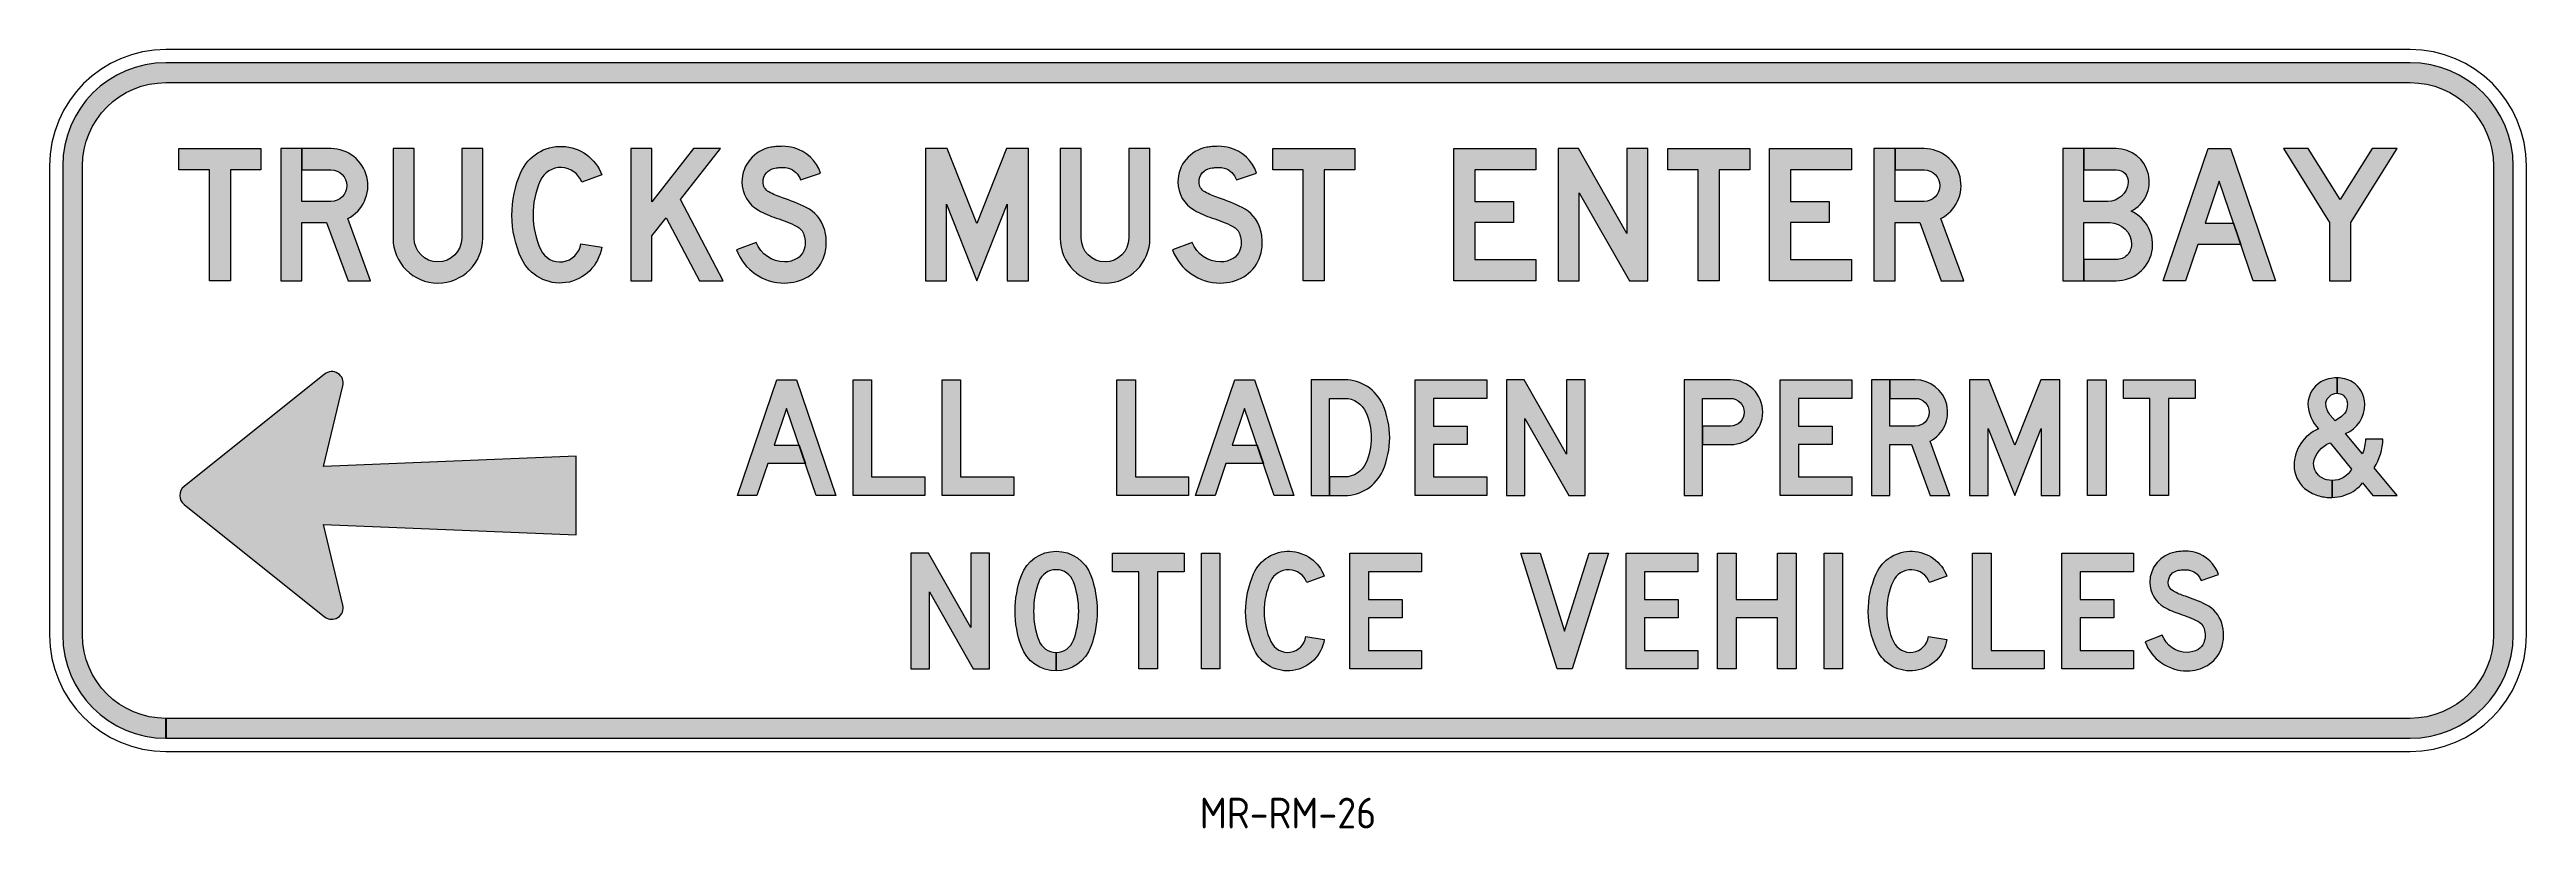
# Model space of a CAD drawing. Header units: millimetres. Extents: x 9691 to 9892, y 4461 to 4524.
import ezdxf
from ezdxf.enums import TextEntityAlignment as Align

# ---------------------------------------------------------------- set-up
doc = ezdxf.new("R2010")
doc.units = ezdxf.units.MM
doc.linetypes.add('CENTERX2', pattern=[101.60000000000001, 63.5, -12.7, 12.7, -12.7])
doc.layers.add('GSBWFILL', color=3, linetype='Continuous', lineweight=0)
doc.layers.add('GSOUTLINE', color=3, linetype='Continuous', lineweight=0)
doc.layers.add('L18', color=4, linetype='Continuous')
doc.layers.add('T25', color=1, linetype='Continuous')
doc.layers.get('GSOUTLINE').off()
doc.styles.add('ISO', font='isocp2.shx')
doc.styles.add('TSText', font='isocp2.shx')

# ---------------------------------------------------------------- blocks, each defined once
blk = doc.blocks.new('*U101')
at = {"layer": 'GSBWFILL', "transparency": 33554687}
blk.add_hatch(color=256, dxfattribs=at).paths.add_polyline_path([(-1358.76, -409), (1359, -409, 0.414213562373095), (1484, -284), (1484, 284, 0.414213562373095), (1359, 409), (-1359, 409, 0.414213562373095), (-1484, 284), (-1484, -284, 0.414213562373095), (-1359, -409), (-1359, -385, -0.414213562373095), (-1460, -284), (-1460, 284, -0.414213562373095), (-1359, 385), (1359, 385, -0.414213562373095), (1460, 284), (1460, -284, -0.414213562373095), (1359, -385), (-1358.76, -385)])
at = {"layer": 'GSBWFILL', "linetype": 'Continuous', "transparency": 33554687}
for points in [[(-1359, -425), (1359, -425, 0.414213562373095), (1500, -284), (1500, 284, 0.414213562373095), (1359, 425), (-1359, 425, 0.414213562373095), (-1500, 284), (-1500, -284, 0.414213562373095), (-1359, -425)], [(-1358.76, -409), (1359, -409, 0.414213562373095), (1484, -284), (1484, 284, 0.414213562373095), (1359, 409), (-1359, 409, 0.414213562373095), (-1484, 284), (-1484, -284, 0.414213562373095), (-1359, -409), (-1359, -385, -0.414213562373095), (-1460, -284), (-1460, 284, -0.414213562373095), (-1359, 385), (1359, 385, -0.414213562373095), (1460, 284), (1460, -284, -0.414213562373095), (1359, -385), (-1358.76, -385), (-1358.76, -409)]]:
    blk.add_lwpolyline(points, format="xyb", close=True, dxfattribs=at).dxf.unprotected_set("ltscale", 0)
at = {"layer": 'GSBWFILL', "color": 250, "transparency": 33554687, "style": 'TSText'}
for s in ['levels:GSCOLORFILL|GSBWFILL|GSOUTLINE', 'panelStyle:MR-RM-Trucks (L).ssm', 'chevronShoulderRadius:300.000', 'constructPanels:900|600|450', 'panelBorderRadius:300.000', 'chevronTipRadius:300.000', 'constructPanelMode:0', 'panelRoundCorners:0', 'panelStation:none', 'heightRounding:10', 'panelHeightLock:1', 'widthRounding:10', 'panelWidthLock:1', 'legendMaterial:0', 'panelName:name', 'panelMounting:0', 'panelStandard:1', 'panelMaterial:0', 'panelQuantity:1', 'marginAlign:9', 'panelShape:0', 'panelSizes:', 'version:2']:
    blk.add_text(s, height=0.001, dxfattribs=at).set_placement((0, 424.9979999999996), align=Align.CENTER)
blk = doc.blocks.new('*U79')
at = {"layer": 'GSBWFILL', "linetype": 'Continuous'}
blk.add_hatch(color=256, dxfattribs=at).paths.add_polyline_path([(31.99999999999998, 133), (108, 0), (136, 0), (136, 200), (104, 200), (104, 71.49806198638842), (30.57032113507903, 200), (0, 200), (0, 0), (32, 0)])
at = {"layer": 'GSBWFILL'}
blk.add_lwpolyline([(136, 0), (136, 200), (104, 200), (104, 71.49806198638845), (30.57032113507904, 200), (0, 200), (0, 0), (32, 0), (32, 133), (108, 0)], close=True, dxfattribs=at)
blk = doc.blocks.new('*U80')
at = {"layer": 'GSBWFILL', "linetype": 'Continuous'}
blk.add_hatch(color=256, dxfattribs=at).paths.add_polyline_path([(10.8974677644866, 161.4928538138885, 0.177215189873418), (10.89746776448655, 38.50714618611153, 0.3148253933391206), (71, -3.499999999999993), (71, 28.5, -0.3148253933391204), (40.9487338822433, 49.50357309305578, -0.1772151898734181), (40.94873388224336, 150.4964269069443, -0.6989247311827949), (101.0512661177567, 150.4964269069442, -0.177215189873418), (101.0512661177567, 49.50357309305575, -0.3147395270879065), (71.00999999999999, 28.50000156250005), (71.00999999999999, -3.499999218749977, 0.3147824596861237), (131.1025322355135, 38.5071461861116, 0.1772151898734178), (131.1025322355134, 161.4928538138885, 0.6989247311827947)])
at = {"layer": 'GSBWFILL'}
blk.add_lwpolyline([(71, -3.499999999999986, -0.3148253933391205), (10.89746776448658, 38.50714618611153, -0.1772151898734181), (10.89746776448658, 161.4928538138885, -0.6989247311827952), (131.1025322355134, 161.4928538138885, -0.1772151898734181), (131.1025322355134, 38.50714618611148, -0.3147824596861233), (71.00999999999999, -3.499999218749981), (71.00999999999999, 28.50000156250004, 0.3147395270879066), (101.0512661177567, 49.50357309305574, 0.1772151898734181), (101.0512661177567, 150.4964269069443, 0.6989247311827952), (40.94873388224335, 150.4964269069442, 0.1772151898734181), (40.94873388224329, 49.50357309305576, 0.3148253933391204), (71, 28.5)], format="xyb", close=True, dxfattribs=at)
blk = doc.blocks.new('*U81')
at = {"layer": 'GSBWFILL', "linetype": 'Continuous'}
blk.add_hatch(color=256, dxfattribs=at).paths.add_polyline_path([(124, 200), (124, 168), (78, 168), (78, 0), (46, 0), (46, 168), (0, 168), (0, 200)])
at = {"layer": 'GSBWFILL'}
blk.add_lwpolyline([(124, 200), (124, 168), (78, 168), (78, 0), (46, 0), (46, 168), (0, 168), (0, 200)], close=True, dxfattribs=at)
blk = doc.blocks.new('*U82')
at = {"layer": 'GSBWFILL', "linetype": 'Continuous'}
blk.add_hatch(color=256, dxfattribs=at).paths.add_polyline_path([(0, 200), (32, 200), (32, 0), (0, 0)])
at = {"layer": 'GSBWFILL'}
blk.add_lwpolyline([(0, 200), (32, 200), (32, 0), (0, 0)], close=True, dxfattribs=at)
blk = doc.blocks.new('*U83')
at = {"layer": 'GSBWFILL', "linetype": 'Continuous'}
blk.add_hatch(color=256, dxfattribs=at).paths.add_polyline_path([(13.72124205111108, 164.4021739130435, 0.2166768782576797), (14.62675417347889, 33.60638297872346, 0.7444135620073872), (136, 51.04683606026732), (104.3509964946425, 55.77341803013366, -0.7444135620073867), (43.66437358138194, 47.05319148936167, -0.2166768782576799), (42.94225631924041, 151.3586956521739, -0.6740116141040629), (105.934343747456, 149.1418350505327), (136, 160.0988562745634, 0.6740116141040616)])
at = {"layer": 'GSBWFILL'}
blk.add_lwpolyline([(136, 51.04683606026732, -0.744413562007387), (14.6267541734789, 33.60638297872336, -0.2166768782576799), (13.72124205111101, 164.4021739130435, -0.674011614104063), (136, 160.0988562745634), (105.934343747456, 149.1418350505327, 0.6740116141040626), (42.94225631924041, 151.3586956521739, 0.21667687825768), (43.66437358138194, 47.05319148936167, 0.744413562007387), (104.3509964946425, 55.77341803013366)], format="xyb", close=True, dxfattribs=at)
blk = doc.blocks.new('*U84')
at = {"layer": 'GSBWFILL', "linetype": 'Continuous'}
blk.add_hatch(color=256, dxfattribs=at).paths.add_polyline_path([(124, 168), (32, 168), (32, 120), (90.15557582658448, 120), (90.15557582658454, 88), (32, 88), (32, 32), (124, 32), (124, 0), (0, 0), (0, 200), (124, 200)])
at = {"layer": 'GSBWFILL'}
blk.add_lwpolyline([(124, 168), (32, 168), (32, 120), (90.15557582658448, 120), (90.15557582658454, 88), (32, 88), (32, 32), (124, 32), (124, 0), (0, 0), (0, 200), (124, 200)], close=True, dxfattribs=at)
blk = doc.blocks.new('*U78')
at = {"layer": 'GSOUTLINE', "color": 28}
for name, p, xscale, yscale, zscale in [('*U79', (0, 0), 0.7, 0.7, 0.7), ('*U80', (126.2812785388141, 0), 0.7000000000000088, 0.7000000000000088, 0.7000000000000088), ('*U81', (244.047488584476, 0), 0.7, 0.7, 0.7), ('*U82', (352.0392694063939, 0), 0.7, 0.7, 0.7), ('*U83', (405.520547945207, 0), 0.7, 0.7, 0.7), ('*U84', (531.8018264840211, 0), 0.7, 0.7, 0.7)]:
    blk.add_blockref(name, p, dxfattribs=dict(at, xscale=xscale, yscale=yscale, zscale=zscale))
blk = doc.blocks.new('*U86')
at = {"layer": 'GSBWFILL', "linetype": 'Continuous'}
blk.add_hatch(color=256, dxfattribs=at).paths.add_polyline_path([(33.55005812215529, 199.9999999999999), (76, 65.23827975287402), (118.4499418778447, 200), (152, 200), (89, 0), (63, 0), (0, 199.9999999999999)])
at = {"layer": 'GSBWFILL'}
blk.add_lwpolyline([(33.55005812215529, 199.9999999999999), (76, 65.23827975287402), (118.4499418778447, 200), (152, 200), (89, 0), (63, 0), (0, 199.9999999999999)], close=True, dxfattribs=at)
blk = doc.blocks.new('*U87')
at = {"layer": 'GSBWFILL', "linetype": 'Continuous'}
blk.add_hatch(color=256, dxfattribs=at).paths.add_polyline_path([(124, 168), (32, 168), (32, 120), (90.15557582658448, 120), (90.15557582658454, 88), (32, 88), (32, 32), (124, 32), (124, 0), (0, 0), (0, 200), (124, 200)])
at = {"layer": 'GSBWFILL'}
blk.add_lwpolyline([(124, 168), (32, 168), (32, 120), (90.15557582658448, 120), (90.15557582658454, 88), (32, 88), (32, 32), (124, 32), (124, 0), (0, 0), (0, 200), (124, 200)], close=True, dxfattribs=at)
blk = doc.blocks.new('*U88')
at = {"layer": 'GSBWFILL', "linetype": 'Continuous'}
blk.add_hatch(color=256, dxfattribs=at).paths.add_polyline_path([(0, 0), (32, 0), (32, 88), (104, 88), (104, 0), (136, 0), (136, 200), (104, 200), (104, 120), (32, 120), (32, 200), (0, 200)])
at = {"layer": 'GSBWFILL'}
blk.add_lwpolyline([(0, 200), (32, 200), (32, 120), (104, 120), (104, 200), (136, 200), (136, 0), (104, 0), (104, 88), (32, 88), (32, 0), (0, 0)], close=True, dxfattribs=at)
blk = doc.blocks.new('*U89')
at = {"layer": 'GSBWFILL', "linetype": 'Continuous'}
blk.add_hatch(color=256, dxfattribs=at).paths.add_polyline_path([(0, 200), (32, 200), (32, 0), (0, 0)])
at = {"layer": 'GSBWFILL'}
blk.add_lwpolyline([(0, 200), (32, 200), (32, 0), (0, 0)], close=True, dxfattribs=at)
blk = doc.blocks.new('*U90')
at = {"layer": 'GSBWFILL', "linetype": 'Continuous'}
blk.add_hatch(color=256, dxfattribs=at).paths.add_polyline_path([(13.72124205111108, 164.4021739130435, 0.2166768782576797), (14.62675417347889, 33.60638297872346, 0.7444135620073872), (136, 51.04683606026732), (104.3509964946425, 55.77341803013366, -0.7444135620073867), (43.66437358138194, 47.05319148936167, -0.2166768782576799), (42.94225631924041, 151.3586956521739, -0.6740116141040629), (105.934343747456, 149.1418350505327), (136, 160.0988562745634, 0.6740116141040616)])
at = {"layer": 'GSBWFILL'}
blk.add_lwpolyline([(136, 51.04683606026732, -0.744413562007387), (14.6267541734789, 33.60638297872336, -0.2166768782576799), (13.72124205111101, 164.4021739130435, -0.674011614104063), (136, 160.0988562745634), (105.934343747456, 149.1418350505327, 0.6740116141040626), (42.94225631924041, 151.3586956521739, 0.21667687825768), (43.66437358138194, 47.05319148936167, 0.744413562007387), (104.3509964946425, 55.77341803013366)], format="xyb", close=True, dxfattribs=at)
blk = doc.blocks.new('*U91')
at = {"layer": 'GSBWFILL', "linetype": 'Continuous'}
blk.add_hatch(color=256, dxfattribs=at).paths.add_polyline_path([(32, 32), (124, 32), (124, 0), (0, 0), (0, 200), (32, 200)])
at = {"layer": 'GSBWFILL'}
blk.add_lwpolyline([(32, 32), (124, 32), (124, 0), (0, 0), (0, 200), (32, 200)], close=True, dxfattribs=at)
blk = doc.blocks.new('*U92')
at = {"layer": 'GSBWFILL', "linetype": 'Continuous'}
blk.add_hatch(color=256, dxfattribs=at).paths.add_polyline_path([(124, 168), (32, 168), (32, 120), (90.15557582658448, 120), (90.15557582658454, 88), (32, 88), (32, 32), (124, 32), (124, 0), (0, 0), (0, 200), (124, 200)])
at = {"layer": 'GSBWFILL'}
blk.add_lwpolyline([(124, 168), (32, 168), (32, 120), (90.15557582658448, 120), (90.15557582658454, 88), (32, 88), (32, 32), (124, 32), (124, 0), (0, 0), (0, 200), (124, 200)], close=True, dxfattribs=at)
blk = doc.blocks.new('*U93')
at = {"layer": 'GSBWFILL'}
h = blk.add_hatch(color=256, dxfattribs=at)
edge = h.paths.add_edge_path()
edge.add_arc((70.1138021978752, 139.8349602439575), 31.66503975604246, 74.46761882983742, 89.99999999999937, ccw=False)
edge.add_arc((71.36961921618118, 144.3533723390851), 26.97535701145702, 18.43416843661788, 74.46761882983628, ccw=False)
edge.add_line((96.96080605563552, 152.8833806652067), (127.318809418287, 163.002255693254))
edge.add_arc((71.36961921618013, 144.353372339084), 58.97535701145839, 18.43416843661881, 74.46761882983712)
edge.add_arc((70.11380219787513, 139.8349602439581), 63.66503975604186, 74.46761882983803, 90.00000000000006)
edge.add_arc((70.11380219787479, 87.17811100693719), 116.3218889930628, 89.99999999999987, 95.20208452342816)
edge.add_arc((67.43430500120193, 116.6089654807103), 86.76931042056951, 95.20208452342852, 100.0660043927368)
edge.add_arc((61.58281260194144, 149.5723280011554), 53.29061223869738, 100.0660043927364, 179.9999999999999)
edge.add_arc((57.59622376642022, 149.5723280011556), 49.30402340317619, 180.0000000000001, 240.52539161732)
edge.add_arc((102.7723739602681, 229.5035335058323), 141.1184131237857, 240.5253916173195, 252.4229875600029)
edge.add_arc((-5.154268137836397, -111.1985611304839), 216.2694397253923, 63.49479254048009, 72.42298756000332, ccw=False)
edge.add_arc((81.8551508929528, 63.27562188433962), 21.30308483623306, 17.092358613637998, 63.49479254048009, ccw=False)
edge.add_arc((63.63858117502647, 57.67413260573667), 40.36141882497338, -1.1368683772161603e-13, 17.092358613637487, ccw=False)
edge.add_arc((69.91031519401423, 57.67413260573653), 34.08968480598563, -21.835978028378975, 1.1368683772161603e-13, ccw=False)
edge.add_arc((80.10296240503372, 53.58993848622089), 23.1092158372125, 300.4201037662424, 338.16402197162085, ccw=False)
edge.add_arc((72.8177436446915, 65.99731672222809), 37.49731672222812, 270.00000000000006, 300.4201037662424, ccw=False)
edge.add_arc((72.81774364469152, 74.31938926379087), 45.8193892637909, 200.6540005308844, 270.00000000000006, ccw=False)
edge.add_line((29.94328044301864, 58.15780401743604), (-1.13686837721616e-13, 46.87064510517077))
edge.add_arc((72.81774364469149, 74.31938926379078), 77.81938926379081, 200.6540005308842, 269.9999999999999)
edge.add_arc((72.81774364469143, 65.9973167222284), 69.49731672222843, 269.9999999999999, 300.4201037662422)
edge.add_arc((80.10296240503381, 53.58993848622085), 55.10921583721243, 300.4201037662423, 338.1640219716208)
edge.add_arc((69.91031519401425, 57.67413260573646), 66.08968480598561, 338.1640219716209, 360.0000000000001)
edge.add_arc((63.63858117502667, 57.67413260573663), 72.36141882497319, 359.9999999999999, 377.0923586136376)
edge.add_arc((81.85515089295305, 63.2756218843399), 53.30308483623273, 17.09235861363743, 63.49479254047981)
edge.add_arc((-5.154268137833228, -111.198561130476), 248.2694397253839, 63.49479254047989, 72.4229875600031)
edge.add_arc((102.7723739602719, 229.5035335058409), 109.118413123795, 240.5253916173198, 252.4229875600031, ccw=False)
edge.add_arc((57.59622376642032, 149.5723280011554), 17.30402340317604, 179.9999999999995, 240.5253916173191, ccw=False)
edge.add_arc((61.58281260194153, 149.5723280011556), 21.29061223869724, 100.06600439273649, 180.0000000000001, ccw=False)
edge.add_arc((67.4343050012016, 116.6089654807101), 54.76931042056966, 95.20208452342831, 100.06600439273649, ccw=False)
edge.add_arc((70.11380219787529, 87.17811100693228), 84.32188899306769, 89.99999999999977, 95.20208452342808, ccw=False)
blk.add_lwpolyline([(70.11380219787551, 171.5, -0.06787675261042452), (78.59315953967004, 170.3435695505434, -0.2494830365654269), (96.96080605563552, 152.8833806652067), (127.318809418287, 163.002255693254, 0.2494830365654264), (87.16221351932367, 201.1749061075884, 0.06787675261042452), (70.11380219787506, 203.5, 0.02270227471950201), (59.56703468978421, 203.0208818389779, 0.02122604096759155), (52.26854324855614, 202.0426409332105, 0.3636441175402912), (8.292200363244035, 149.5723280011555, 0.2704077510795036), (33.33678063119186, 106.6495351923277, 0.0519597405227712), (60.15638590907119, 94.97367033413467, -0.03897631886995447), (91.3622734742722, 82.33962051430993, -0.2052815878054308), (102.2173258005501, 69.53687228439209, -0.07471806484743376), (103.9999999999999, 57.67413260573662, -0.09556678149168694), (101.5541485995273, 44.99444737401317, -0.1661941654668835), (91.80399884476228, 33.66202833871628, -0.1335177693873042), (72.81774364469155, 28.49999999999997, -0.3121642975364797), (29.94328044301864, 58.15780401743604), (-1.13686837721616e-13, 46.87064510517077, 0.3121642975364798), (72.81774364469138, -3.500000000000028, 0.1335177693873042), (108.0067626559154, 6.067274401056522, 0.1661941654668837), (131.2582269663246, 33.09202205901265, 0.09556678149168694), (135.9999999999999, 57.67413260573656, 0.07471806484743371), (132.8039568942248, 78.94208351750389, 0.2052815878054319), (105.6432062565886, 110.9762222482267, 0.03897631886995447), (69.8199839289999, 125.4796512773732, -0.05195974052277098), (49.08199018496825, 134.5078979602233, -0.2704077510795024), (40.29220036324429, 149.5723280011556, -0.3636441175402912), (57.86158500182572, 170.5352150791966, -0.02122604096759155), (62.46843668024738, 171.1526866203946, -0.02270227471950201)], format="xyb", close=True, dxfattribs=at)
blk = doc.blocks.new('*U85')
at = {"layer": 'GSOUTLINE', "color": 28, "xscale": 0.7, "yscale": 0.7, "zscale": 0.7}
for name, p in [('*U86', (0, 0)), ('*U87', (127.5917808219183, 0)), ('*U88', (238.4091324200926, 0)), ('*U89', (367.5159817351632, 0)), ('*U90', (420.9972602739763, 0)), ('*U91', (547.2785388127904, 0)), ('*U92', (655.2703196347084, 0)), ('*U93', (756.198173515988, 0))]:
    blk.add_blockref(name, p, dxfattribs=at)
blk = doc.blocks.new('*U77')
at = {"layer": 'GSOUTLINE'}
for name, p in [('*U78', (-795, 0)), ('*U85', (-56.39817351597958, 0))]:
    blk.add_blockref(name, p, dxfattribs=at)
blk = doc.blocks.new('*U36')
at = {"layer": 'GSBWFILL', "linetype": 'Continuous'}
blk.add_hatch(color=256, dxfattribs=at).paths.add_polyline_path([(124, 200), (124, 168), (78, 168), (78, 0), (46, 0), (46, 168), (0, 168), (0, 200)])
at = {"layer": 'GSBWFILL'}
blk.add_lwpolyline([(124, 200), (124, 168), (78, 168), (78, 0), (46, 0), (46, 168), (0, 168), (0, 200)], close=True, dxfattribs=at)
blk = doc.blocks.new('*U37')
at = {"layer": 'GSBWFILL'}
h = blk.add_hatch(color=256, dxfattribs=at)
edge = h.paths.add_edge_path()
edge.add_line((32.005, 200.0000000000001), (32.005, 168))
edge.add_line((32.005, 168), (75.95926078043158, 168))
edge.add_arc((75.95926078043156, 144), 24, -90, 90, ccw=False)
edge.add_line((75.95926078043158, 120), (32, 120))
edge.add_line((32, 120), (32, 200.0000000000001))
edge.add_line((32, 200.0000000000001), (0, 200.0000000000001))
edge.add_line((0, 200.0000000000001), (0, 0))
edge.add_line((0, 0), (32, 0))
edge.add_line((32, 0), (32, 87.99999999999999))
edge.add_line((32, 87.99999999999999), (69.56177767763825, 87.99999999999989))
edge.add_line((69.56177767763825, 87.99999999999989), (101.9068749928872, -1.13686837721616e-13))
edge.add_line((101.9068749928872, -1.13686837721616e-13), (136.0000005012898, 0))
edge.add_line((136.0000005012898, 0), (101.4069289715749, 94.11597266024452))
edge.add_arc((75.95926078043153, 144), 56.00000000000001, 297.0277924266878, 449.9999999999999)
edge.add_line((75.95926078043158, 200), (32.005, 200.0000000000001))
blk.add_lwpolyline([(32.005, 200.0000000000001), (32.005, 168), (75.95926078043158, 168, -0.9999999999999997), (75.95926078043158, 120), (32, 120), (32, 200.0000000000001), (0, 200.0000000000001), (0, 0), (32, 0), (32, 87.99999999999999), (69.56177767763825, 87.99999999999989), (101.9068749928872, -1.13686837721616e-13), (136.0000005012898, 0), (101.4069289715749, 94.11597266024452, 0.7881398215037695), (75.95926078043158, 200)], format="xyb", close=True, dxfattribs=at)
blk = doc.blocks.new('*U38')
at = {"layer": 'GSBWFILL', "linetype": 'Continuous'}
blk.add_hatch(color=256, dxfattribs=at).paths.add_polyline_path([(0, 64.50000000000003, 1), (136, 64.50000000000001), (136, 200), (104, 200), (104, 64.5, -1), (32, 64.5), (32, 200), (0, 200)])
at = {"layer": 'GSBWFILL'}
blk.add_lwpolyline([(0, 200), (0, 64.50000000000001, 0.9999999999999999), (136, 64.5), (136, 200), (104, 200), (104, 64.5, -0.9999999999999999), (32, 64.5), (32, 200)], format="xyb", close=True, dxfattribs=at)
blk = doc.blocks.new('*U39')
at = {"layer": 'GSBWFILL', "linetype": 'Continuous'}
blk.add_hatch(color=256, dxfattribs=at).paths.add_polyline_path([(13.72124205111108, 164.4021739130435, 0.2166768782576797), (14.62675417347889, 33.60638297872346, 0.7444135620073872), (136, 51.04683606026732), (104.3509964946425, 55.77341803013366, -0.7444135620073867), (43.66437358138194, 47.05319148936167, -0.2166768782576799), (42.94225631924041, 151.3586956521739, -0.6740116141040629), (105.934343747456, 149.1418350505327), (136, 160.0988562745634, 0.6740116141040616)])
at = {"layer": 'GSBWFILL'}
blk.add_lwpolyline([(136, 51.04683606026732, -0.744413562007387), (14.6267541734789, 33.60638297872336, -0.2166768782576799), (13.72124205111101, 164.4021739130435, -0.674011614104063), (136, 160.0988562745634), (105.934343747456, 149.1418350505327, 0.6740116141040626), (42.94225631924041, 151.3586956521739, 0.21667687825768), (43.66437358138194, 47.05319148936167, 0.744413562007387), (104.3509964946425, 55.77341803013366)], format="xyb", close=True, dxfattribs=at)
blk = doc.blocks.new('*U40')
at = {"layer": 'GSBWFILL', "linetype": 'Continuous'}
blk.add_hatch(color=256, dxfattribs=at).paths.add_polyline_path([(32, 0), (32, 67.77367744077013), (53.63738598284965, 95.31688860247617), (103.83382792253, 0), (140, 0), (75.28901369495077, 122.878228708057), (135.8743072298192, 200), (95.18098315813143, 200), (32, 119.5740575174867), (32, 200), (0, 200), (0, 0)])
at = {"layer": 'GSBWFILL'}
blk.add_lwpolyline([(32, 0), (32, 67.77367744077013), (53.63738598284965, 95.31688860247617), (103.83382792253, 0), (140, 0), (75.28901369495077, 122.878228708057), (135.8743072298192, 200), (95.18098315813143, 200), (32, 119.5740575174867), (32, 200), (0, 200), (0, 0)], close=True, dxfattribs=at)
blk = doc.blocks.new('*U41')
at = {"layer": 'GSBWFILL'}
h = blk.add_hatch(color=256, dxfattribs=at)
edge = h.paths.add_edge_path()
edge.add_arc((70.1138021978752, 139.8349602439575), 31.66503975604246, 74.46761882983742, 89.99999999999937, ccw=False)
edge.add_arc((71.36961921618118, 144.3533723390851), 26.97535701145702, 18.43416843661788, 74.46761882983628, ccw=False)
edge.add_line((96.96080605563552, 152.8833806652067), (127.318809418287, 163.002255693254))
edge.add_arc((71.36961921618013, 144.353372339084), 58.97535701145839, 18.43416843661881, 74.46761882983712)
edge.add_arc((70.11380219787513, 139.8349602439581), 63.66503975604186, 74.46761882983803, 90.00000000000006)
edge.add_arc((70.11380219787479, 87.17811100693719), 116.3218889930628, 89.99999999999987, 95.20208452342816)
edge.add_arc((67.43430500120193, 116.6089654807103), 86.76931042056951, 95.20208452342852, 100.0660043927368)
edge.add_arc((61.58281260194144, 149.5723280011554), 53.29061223869738, 100.0660043927364, 179.9999999999999)
edge.add_arc((57.59622376642022, 149.5723280011556), 49.30402340317619, 180.0000000000001, 240.52539161732)
edge.add_arc((102.7723739602681, 229.5035335058323), 141.1184131237857, 240.5253916173195, 252.4229875600029)
edge.add_arc((-5.154268137836397, -111.1985611304839), 216.2694397253923, 63.49479254048009, 72.42298756000332, ccw=False)
edge.add_arc((81.8551508929528, 63.27562188433962), 21.30308483623306, 17.092358613637998, 63.49479254048009, ccw=False)
edge.add_arc((63.63858117502647, 57.67413260573667), 40.36141882497338, -1.1368683772161603e-13, 17.092358613637487, ccw=False)
edge.add_arc((69.91031519401423, 57.67413260573653), 34.08968480598563, -21.835978028378975, 1.1368683772161603e-13, ccw=False)
edge.add_arc((80.10296240503372, 53.58993848622089), 23.1092158372125, 300.4201037662424, 338.16402197162085, ccw=False)
edge.add_arc((72.8177436446915, 65.99731672222809), 37.49731672222812, 270.00000000000006, 300.4201037662424, ccw=False)
edge.add_arc((72.81774364469152, 74.31938926379087), 45.8193892637909, 200.6540005308844, 270.00000000000006, ccw=False)
edge.add_line((29.94328044301864, 58.15780401743604), (-1.13686837721616e-13, 46.87064510517077))
edge.add_arc((72.81774364469149, 74.31938926379078), 77.81938926379081, 200.6540005308842, 269.9999999999999)
edge.add_arc((72.81774364469143, 65.9973167222284), 69.49731672222843, 269.9999999999999, 300.4201037662422)
edge.add_arc((80.10296240503381, 53.58993848622085), 55.10921583721243, 300.4201037662423, 338.1640219716208)
edge.add_arc((69.91031519401425, 57.67413260573646), 66.08968480598561, 338.1640219716209, 360.0000000000001)
edge.add_arc((63.63858117502667, 57.67413260573663), 72.36141882497319, 359.9999999999999, 377.0923586136376)
edge.add_arc((81.85515089295305, 63.2756218843399), 53.30308483623273, 17.09235861363743, 63.49479254047981)
edge.add_arc((-5.154268137833228, -111.198561130476), 248.2694397253839, 63.49479254047989, 72.4229875600031)
edge.add_arc((102.7723739602719, 229.5035335058409), 109.118413123795, 240.5253916173198, 252.4229875600031, ccw=False)
edge.add_arc((57.59622376642032, 149.5723280011554), 17.30402340317604, 179.9999999999995, 240.5253916173191, ccw=False)
edge.add_arc((61.58281260194153, 149.5723280011556), 21.29061223869724, 100.06600439273649, 180.0000000000001, ccw=False)
edge.add_arc((67.4343050012016, 116.6089654807101), 54.76931042056966, 95.20208452342831, 100.06600439273649, ccw=False)
edge.add_arc((70.11380219787529, 87.17811100693228), 84.32188899306769, 89.99999999999977, 95.20208452342808, ccw=False)
blk.add_lwpolyline([(70.11380219787551, 171.5, -0.06787675261042452), (78.59315953967004, 170.3435695505434, -0.2494830365654269), (96.96080605563552, 152.8833806652067), (127.318809418287, 163.002255693254, 0.2494830365654264), (87.16221351932367, 201.1749061075884, 0.06787675261042452), (70.11380219787506, 203.5, 0.02270227471950201), (59.56703468978421, 203.0208818389779, 0.02122604096759155), (52.26854324855614, 202.0426409332105, 0.3636441175402912), (8.292200363244035, 149.5723280011555, 0.2704077510795036), (33.33678063119186, 106.6495351923277, 0.0519597405227712), (60.15638590907119, 94.97367033413467, -0.03897631886995447), (91.3622734742722, 82.33962051430993, -0.2052815878054308), (102.2173258005501, 69.53687228439209, -0.07471806484743376), (103.9999999999999, 57.67413260573662, -0.09556678149168694), (101.5541485995273, 44.99444737401317, -0.1661941654668835), (91.80399884476228, 33.66202833871628, -0.1335177693873042), (72.81774364469155, 28.49999999999997, -0.3121642975364797), (29.94328044301864, 58.15780401743604), (-1.13686837721616e-13, 46.87064510517077, 0.3121642975364798), (72.81774364469138, -3.500000000000028, 0.1335177693873042), (108.0067626559154, 6.067274401056522, 0.1661941654668837), (131.2582269663246, 33.09202205901265, 0.09556678149168694), (135.9999999999999, 57.67413260573656, 0.07471806484743371), (132.8039568942248, 78.94208351750389, 0.2052815878054319), (105.6432062565886, 110.9762222482267, 0.03897631886995447), (69.8199839289999, 125.4796512773732, -0.05195974052277098), (49.08199018496825, 134.5078979602233, -0.2704077510795024), (40.29220036324429, 149.5723280011556, -0.3636441175402912), (57.86158500182572, 170.5352150791966, -0.02122604096759155), (62.46843668024738, 171.1526866203946, -0.02270227471950201)], format="xyb", close=True, dxfattribs=at)
blk = doc.blocks.new('*U35')
at = {"layer": 'GSOUTLINE', "color": 28}
for name, p, xscale, yscale, zscale in [('*U36', (0, 0), 0.8, 0.8, 0.8), ('*U37', (123.2, 0), 0.7999999970512364, 0.8, 0.7999999970512364), ('*U38', (259.2, 0), 0.8, 0.8, 0.8), ('*U39', (403.2, 0), 0.7999999999999997, 0.7999999999999997, 0.7999999999999997), ('*U40', (547.2, 0), 0.8, 0.8, 0.8), ('*U41', (675.2, 0), 0.8, 0.8, 0.8)]:
    blk.add_blockref(name, p, dxfattribs=dict(at, xscale=xscale, yscale=yscale, zscale=zscale))
blk = doc.blocks.new('*U43')
at = {"layer": 'GSBWFILL', "linetype": 'Continuous'}
blk.add_hatch(color=256, dxfattribs=at).paths.add_polyline_path([(31.99999999999999, 116), (78, 0), (124, 116), (124, 0), (156, 0), (156, 200), (122.8861186431857, 200), (77.99999999999999, 86.80891820414053), (33.1138813568144, 199.9999999999999), (0, 200), (0, 0), (32, 0)])
at = {"layer": 'GSBWFILL'}
blk.add_lwpolyline([(156, 0), (156, 200), (122.8861186431857, 200), (78, 86.80891820414051), (33.11388135681437, 200), (0, 200), (0, 0), (32, 0), (32, 116), (78, 0), (124, 116), (124, 0)], close=True, dxfattribs=at)
blk = doc.blocks.new('*U44')
at = {"layer": 'GSBWFILL', "linetype": 'Continuous'}
blk.add_hatch(color=256, dxfattribs=at).paths.add_polyline_path([(0, 64.50000000000003, 1), (136, 64.50000000000001), (136, 200), (104, 200), (104, 64.5, -1), (32, 64.5), (32, 200), (0, 200)])
at = {"layer": 'GSBWFILL'}
blk.add_lwpolyline([(0, 200), (0, 64.50000000000001, 0.9999999999999999), (136, 64.5), (136, 200), (104, 200), (104, 64.5, -0.9999999999999999), (32, 64.5), (32, 200)], format="xyb", close=True, dxfattribs=at)
blk = doc.blocks.new('*U45')
at = {"layer": 'GSBWFILL'}
h = blk.add_hatch(color=256, dxfattribs=at)
edge = h.paths.add_edge_path()
edge.add_arc((70.1138021978752, 139.8349602439575), 31.66503975604246, 74.46761882983742, 89.99999999999937, ccw=False)
edge.add_arc((71.36961921618118, 144.3533723390851), 26.97535701145702, 18.43416843661788, 74.46761882983628, ccw=False)
edge.add_line((96.96080605563552, 152.8833806652067), (127.318809418287, 163.002255693254))
edge.add_arc((71.36961921618013, 144.353372339084), 58.97535701145839, 18.43416843661881, 74.46761882983712)
edge.add_arc((70.11380219787513, 139.8349602439581), 63.66503975604186, 74.46761882983803, 90.00000000000006)
edge.add_arc((70.11380219787479, 87.17811100693719), 116.3218889930628, 89.99999999999987, 95.20208452342816)
edge.add_arc((67.43430500120193, 116.6089654807103), 86.76931042056951, 95.20208452342852, 100.0660043927368)
edge.add_arc((61.58281260194144, 149.5723280011554), 53.29061223869738, 100.0660043927364, 179.9999999999999)
edge.add_arc((57.59622376642022, 149.5723280011556), 49.30402340317619, 180.0000000000001, 240.52539161732)
edge.add_arc((102.7723739602681, 229.5035335058323), 141.1184131237857, 240.5253916173195, 252.4229875600029)
edge.add_arc((-5.154268137836397, -111.1985611304839), 216.2694397253923, 63.49479254048009, 72.42298756000332, ccw=False)
edge.add_arc((81.8551508929528, 63.27562188433962), 21.30308483623306, 17.092358613637998, 63.49479254048009, ccw=False)
edge.add_arc((63.63858117502647, 57.67413260573667), 40.36141882497338, -1.1368683772161603e-13, 17.092358613637487, ccw=False)
edge.add_arc((69.91031519401423, 57.67413260573653), 34.08968480598563, -21.835978028378975, 1.1368683772161603e-13, ccw=False)
edge.add_arc((80.10296240503372, 53.58993848622089), 23.1092158372125, 300.4201037662424, 338.16402197162085, ccw=False)
edge.add_arc((72.8177436446915, 65.99731672222809), 37.49731672222812, 270.00000000000006, 300.4201037662424, ccw=False)
edge.add_arc((72.81774364469152, 74.31938926379087), 45.8193892637909, 200.6540005308844, 270.00000000000006, ccw=False)
edge.add_line((29.94328044301864, 58.15780401743604), (-1.13686837721616e-13, 46.87064510517077))
edge.add_arc((72.81774364469149, 74.31938926379078), 77.81938926379081, 200.6540005308842, 269.9999999999999)
edge.add_arc((72.81774364469143, 65.9973167222284), 69.49731672222843, 269.9999999999999, 300.4201037662422)
edge.add_arc((80.10296240503381, 53.58993848622085), 55.10921583721243, 300.4201037662423, 338.1640219716208)
edge.add_arc((69.91031519401425, 57.67413260573646), 66.08968480598561, 338.1640219716209, 360.0000000000001)
edge.add_arc((63.63858117502667, 57.67413260573663), 72.36141882497319, 359.9999999999999, 377.0923586136376)
edge.add_arc((81.85515089295305, 63.2756218843399), 53.30308483623273, 17.09235861363743, 63.49479254047981)
edge.add_arc((-5.154268137833228, -111.198561130476), 248.2694397253839, 63.49479254047989, 72.4229875600031)
edge.add_arc((102.7723739602719, 229.5035335058409), 109.118413123795, 240.5253916173198, 252.4229875600031, ccw=False)
edge.add_arc((57.59622376642032, 149.5723280011554), 17.30402340317604, 179.9999999999995, 240.5253916173191, ccw=False)
edge.add_arc((61.58281260194153, 149.5723280011556), 21.29061223869724, 100.06600439273649, 180.0000000000001, ccw=False)
edge.add_arc((67.4343050012016, 116.6089654807101), 54.76931042056966, 95.20208452342831, 100.06600439273649, ccw=False)
edge.add_arc((70.11380219787529, 87.17811100693228), 84.32188899306769, 89.99999999999977, 95.20208452342808, ccw=False)
blk.add_lwpolyline([(70.11380219787551, 171.5, -0.06787675261042452), (78.59315953967004, 170.3435695505434, -0.2494830365654269), (96.96080605563552, 152.8833806652067), (127.318809418287, 163.002255693254, 0.2494830365654264), (87.16221351932367, 201.1749061075884, 0.06787675261042452), (70.11380219787506, 203.5, 0.02270227471950201), (59.56703468978421, 203.0208818389779, 0.02122604096759155), (52.26854324855614, 202.0426409332105, 0.3636441175402912), (8.292200363244035, 149.5723280011555, 0.2704077510795036), (33.33678063119186, 106.6495351923277, 0.0519597405227712), (60.15638590907119, 94.97367033413467, -0.03897631886995447), (91.3622734742722, 82.33962051430993, -0.2052815878054308), (102.2173258005501, 69.53687228439209, -0.07471806484743376), (103.9999999999999, 57.67413260573662, -0.09556678149168694), (101.5541485995273, 44.99444737401317, -0.1661941654668835), (91.80399884476228, 33.66202833871628, -0.1335177693873042), (72.81774364469155, 28.49999999999997, -0.3121642975364797), (29.94328044301864, 58.15780401743604), (-1.13686837721616e-13, 46.87064510517077, 0.3121642975364798), (72.81774364469138, -3.500000000000028, 0.1335177693873042), (108.0067626559154, 6.067274401056522, 0.1661941654668837), (131.2582269663246, 33.09202205901265, 0.09556678149168694), (135.9999999999999, 57.67413260573656, 0.07471806484743371), (132.8039568942248, 78.94208351750389, 0.2052815878054319), (105.6432062565886, 110.9762222482267, 0.03897631886995447), (69.8199839289999, 125.4796512773732, -0.05195974052277098), (49.08199018496825, 134.5078979602233, -0.2704077510795024), (40.29220036324429, 149.5723280011556, -0.3636441175402912), (57.86158500182572, 170.5352150791966, -0.02122604096759155), (62.46843668024738, 171.1526866203946, -0.02270227471950201)], format="xyb", close=True, dxfattribs=at)
blk = doc.blocks.new('*U46')
at = {"layer": 'GSBWFILL', "linetype": 'Continuous'}
blk.add_hatch(color=256, dxfattribs=at).paths.add_polyline_path([(124, 200), (124, 168), (78, 168), (78, 0), (46, 0), (46, 168), (0, 168), (0, 200)])
at = {"layer": 'GSBWFILL'}
blk.add_lwpolyline([(124, 200), (124, 168), (78, 168), (78, 0), (46, 0), (46, 168), (0, 168), (0, 200)], close=True, dxfattribs=at)
blk = doc.blocks.new('*U42')
at = {"layer": 'GSOUTLINE', "color": 28, "xscale": 0.8, "yscale": 0.8, "zscale": 0.8}
for name, p in [('*U43', (0, 0)), ('*U44', (163.2, 0)), ('*U45', (299.2, 0)), ('*U46', (420.8, 0))]:
    blk.add_blockref(name, p, dxfattribs=at)
blk = doc.blocks.new('*U48')
at = {"layer": 'GSBWFILL', "linetype": 'Continuous'}
blk.add_hatch(color=256, dxfattribs=at).paths.add_polyline_path([(124, 168), (32, 168), (32, 120), (90.15557582658448, 120), (90.15557582658454, 88), (32, 88), (32, 32), (124, 32), (124, 0), (0, 0), (0, 200), (124, 200)])
at = {"layer": 'GSBWFILL'}
blk.add_lwpolyline([(124, 168), (32, 168), (32, 120), (90.15557582658448, 120), (90.15557582658454, 88), (32, 88), (32, 32), (124, 32), (124, 0), (0, 0), (0, 200), (124, 200)], close=True, dxfattribs=at)
blk = doc.blocks.new('*U49')
at = {"layer": 'GSBWFILL', "linetype": 'Continuous'}
blk.add_hatch(color=256, dxfattribs=at).paths.add_polyline_path([(31.99999999999998, 133), (108, 0), (136, 0), (136, 200), (104, 200), (104, 71.49806198638842), (30.57032113507903, 200), (0, 200), (0, 0), (32, 0)])
at = {"layer": 'GSBWFILL'}
blk.add_lwpolyline([(136, 0), (136, 200), (104, 200), (104, 71.49806198638845), (30.57032113507904, 200), (0, 200), (0, 0), (32, 0), (32, 133), (108, 0)], close=True, dxfattribs=at)
blk = doc.blocks.new('*U50')
at = {"layer": 'GSBWFILL', "linetype": 'Continuous'}
blk.add_hatch(color=256, dxfattribs=at).paths.add_polyline_path([(124, 200), (124, 168), (78, 168), (78, 0), (46, 0), (46, 168), (0, 168), (0, 200)])
at = {"layer": 'GSBWFILL'}
blk.add_lwpolyline([(124, 200), (124, 168), (78, 168), (78, 0), (46, 0), (46, 168), (0, 168), (0, 200)], close=True, dxfattribs=at)
blk = doc.blocks.new('*U51')
at = {"layer": 'GSBWFILL', "linetype": 'Continuous'}
blk.add_hatch(color=256, dxfattribs=at).paths.add_polyline_path([(124, 168), (32, 168), (32, 120), (90.15557582658448, 120), (90.15557582658454, 88), (32, 88), (32, 32), (124, 32), (124, 0), (0, 0), (0, 200), (124, 200)])
at = {"layer": 'GSBWFILL'}
blk.add_lwpolyline([(124, 168), (32, 168), (32, 120), (90.15557582658448, 120), (90.15557582658454, 88), (32, 88), (32, 32), (124, 32), (124, 0), (0, 0), (0, 200), (124, 200)], close=True, dxfattribs=at)
blk = doc.blocks.new('*U52')
at = {"layer": 'GSBWFILL'}
h = blk.add_hatch(color=256, dxfattribs=at)
edge = h.paths.add_edge_path()
edge.add_line((32.005, 200.0000000000001), (32.005, 168))
edge.add_line((32.005, 168), (75.95926078043158, 168))
edge.add_arc((75.95926078043156, 144), 24, -90, 90, ccw=False)
edge.add_line((75.95926078043158, 120), (32, 120))
edge.add_line((32, 120), (32, 200.0000000000001))
edge.add_line((32, 200.0000000000001), (0, 200.0000000000001))
edge.add_line((0, 200.0000000000001), (0, 0))
edge.add_line((0, 0), (32, 0))
edge.add_line((32, 0), (32, 87.99999999999999))
edge.add_line((32, 87.99999999999999), (69.56177767763825, 87.99999999999989))
edge.add_line((69.56177767763825, 87.99999999999989), (101.9068749928872, -1.13686837721616e-13))
edge.add_line((101.9068749928872, -1.13686837721616e-13), (136.0000005012898, 0))
edge.add_line((136.0000005012898, 0), (101.4069289715749, 94.11597266024452))
edge.add_arc((75.95926078043153, 144), 56.00000000000001, 297.0277924266878, 449.9999999999999)
edge.add_line((75.95926078043158, 200), (32.005, 200.0000000000001))
blk.add_lwpolyline([(32.005, 200.0000000000001), (32.005, 168), (75.95926078043158, 168, -0.9999999999999997), (75.95926078043158, 120), (32, 120), (32, 200.0000000000001), (0, 200.0000000000001), (0, 0), (32, 0), (32, 87.99999999999999), (69.56177767763825, 87.99999999999989), (101.9068749928872, -1.13686837721616e-13), (136.0000005012898, 0), (101.4069289715749, 94.11597266024452, 0.7881398215037695), (75.95926078043158, 200)], format="xyb", close=True, dxfattribs=at)
blk = doc.blocks.new('*U47')
at = {"layer": 'GSOUTLINE', "color": 28, "yscale": 0.8}
for name, p, xscale, zscale in [('*U48', (0, 0), 0.8, 0.8), ('*U49', (126.4000000000001, 0), 0.8, 0.8), ('*U50', (259.2, 0), 0.8, 0.8), ('*U51', (382.4000000000001, 0), 0.8, 0.8), ('*U52', (508.8000000000002, 0), 0.7999999970512364, 0.7999999970512364)]:
    blk.add_blockref(name, p, dxfattribs=dict(at, xscale=xscale, zscale=zscale))
blk = doc.blocks.new('*U54')
at = {"layer": 'GSBWFILL', "linetype": 'Continuous'}
blk.add_hatch(color=256, dxfattribs=at).paths.add_polyline_path([(32.00999999999999, 200), (32.00999999999999, 168), (80.99999999999999, 168, -0.4369501879659429), (98.94666654943713, 148.6153846153846, -0.3918366946533311), (68.03851860318424, 120), (32, 120), (32, 200), (0, 200), (0, 0), (32, -2.807082412879408e-15), (32, 88), (71, 88, -0.4142135623730954), (104, 54.99999999999998, -0.4142135623730949), (81.00000000000003, 32), (32.00999999999999, 32), (32.00999999999999, -2.807959626133432e-15), (80.99999999999996, -7.105427357601002e-15, 0.8101203806570804), (103.3296878269436, 105.2631578947368, 0.7917000734326471), (80.99999999999994, 200)])
at = {"layer": 'GSBWFILL'}
blk.add_lwpolyline([(32, 87.99999999999999), (71, 88, -0.4142135623730948), (104, 55.00000000000001, -0.4142135623730953), (81, 31.99999999999999), (32.00999999999999, 32), (32.00999999999999, -2.807959626133432e-15), (81, -7.105427357601002e-15, 0.8101203806570794), (103.3296878269435, 105.2631578947368, 0.7917000734326467), (81, 200), (32.00999999999999, 200), (32.00999999999999, 168), (81, 168, -0.4369501879659418), (98.94666654943711, 148.6153846153846, -0.3918366946533313), (68.03851860318423, 120), (32, 120), (32, 200), (0, 200), (0, 0), (32, -2.807082412879408e-15)], format="xyb", close=True, dxfattribs=at)
blk = doc.blocks.new('*U55')
at = {"layer": 'GSBWFILL', "linetype": 'Continuous'}
blk.add_hatch(color=256, dxfattribs=at).paths.add_polyline_path([(0, 0), (68, 200), (102, 200), (170, 0), (136.2009704281322, 0), (85, 150.5910894945062), (63.37275643622598, 86.9815496010532), (106.6166813670329, 86.9815496010532), (117.4966813670329, 54.9815496010532), (52.49275643622593, 54.9815496010532), (33.79902957186789, 0)])
at = {"layer": 'GSBWFILL'}
blk.add_lwpolyline([(0, 0), (68, 200), (102, 200), (170, 0), (136.2009704281322, 0), (85, 150.5910894945062), (63.37275643622598, 86.9815496010532), (106.6166813670329, 86.9815496010532), (117.4966813670329, 54.9815496010532), (52.49275643622593, 54.9815496010532), (33.79902957186789, 0)], close=True, dxfattribs=at)
blk = doc.blocks.new('*U56')
at = {"layer": 'GSBWFILL', "linetype": 'Continuous'}
blk.add_hatch(color=256, dxfattribs=at).paths.add_polyline_path([(70.00000000000001, 87.99999999999996), (70, 0), (102, 0), (102, 87.99999999999997), (172, 200), (134.2640754717736, 200), (86.00000000000001, 122.7774792451623), (37.73592452822641, 200), (0, 200)])
at = {"layer": 'GSBWFILL'}
blk.add_lwpolyline([(70, 0), (102, 0), (102, 87.99999999999997), (172, 200), (134.2640754717736, 200), (86, 122.7774792451623), (37.73592452822641, 200), (0, 200), (70, 87.99999999999997)], close=True, dxfattribs=at)
blk = doc.blocks.new('*U53')
at = {"layer": 'GSOUTLINE', "color": 28, "xscale": 0.8, "yscale": 0.8, "zscale": 0.8}
for name, p in [('*U54', (0, 0)), ('*U55', (121.6000000000004, 0)), ('*U56', (267.2000000000007, 0))]:
    blk.add_blockref(name, p, dxfattribs=at)
blk = doc.blocks.new('*U34')
at = {"layer": 'GSOUTLINE'}
for name, p in [('*U35', (-1343.2, 0)), ('*U42', (-439.2, 0)), ('*U47', (200.8, 0)), ('*U53', (938.4000000000003, 0))]:
    blk.add_blockref(name, p, dxfattribs=at)
blk = doc.blocks.new('*U59')
at = {"layer": 'GSBWFILL', "linetype": 'Continuous'}
blk.add_hatch(color=256, dxfattribs=at).paths.add_polyline_path([(0, 0), (68, 200), (102, 200), (170, 0), (136.2009704281322, 0), (85, 150.5910894945062), (63.37275643622598, 86.9815496010532), (106.6166813670329, 86.9815496010532), (117.4966813670329, 54.9815496010532), (52.49275643622593, 54.9815496010532), (33.79902957186789, 0)])
at = {"layer": 'GSBWFILL'}
blk.add_lwpolyline([(0, 0), (68, 200), (102, 200), (170, 0), (136.2009704281322, 0), (85, 150.5910894945062), (63.37275643622598, 86.9815496010532), (106.6166813670329, 86.9815496010532), (117.4966813670329, 54.9815496010532), (52.49275643622593, 54.9815496010532), (33.79902957186789, 0)], close=True, dxfattribs=at)
blk = doc.blocks.new('*U60')
at = {"layer": 'GSBWFILL', "linetype": 'Continuous'}
blk.add_hatch(color=256, dxfattribs=at).paths.add_polyline_path([(32, 32), (124, 32), (124, 0), (0, 0), (0, 200), (32, 200)])
at = {"layer": 'GSBWFILL'}
blk.add_lwpolyline([(32, 32), (124, 32), (124, 0), (0, 0), (0, 200), (32, 200)], close=True, dxfattribs=at)
blk = doc.blocks.new('*U61')
at = {"layer": 'GSBWFILL', "linetype": 'Continuous'}
blk.add_hatch(color=256, dxfattribs=at).paths.add_polyline_path([(32, 32), (124, 32), (124, 0), (0, 0), (0, 200), (32, 200)])
at = {"layer": 'GSBWFILL'}
blk.add_lwpolyline([(32, 32), (124, 32), (124, 0), (0, 0), (0, 200), (32, 200)], close=True, dxfattribs=at)
blk = doc.blocks.new('*U58')
at = {"layer": 'GSOUTLINE', "color": 28}
for name, p, xscale, yscale, zscale in [('*U59', (0, 0), 0.6999999999999998, 0.6999999999999998, 0.6999999999999998), ('*U60', (140, 0), 0.7, 0.7, 0.7), ('*U61', (247.8, 0), 0.7, 0.7, 0.7)]:
    blk.add_blockref(name, p, dxfattribs=dict(at, xscale=xscale, yscale=yscale, zscale=zscale))
blk = doc.blocks.new('*U63')
at = {"layer": 'GSBWFILL', "linetype": 'Continuous'}
blk.add_hatch(color=256, dxfattribs=at).paths.add_polyline_path([(32, 32), (124, 32), (124, 0), (0, 0), (0, 200), (32, 200)])
at = {"layer": 'GSBWFILL'}
blk.add_lwpolyline([(32, 32), (124, 32), (124, 0), (0, 0), (0, 200), (32, 200)], close=True, dxfattribs=at)
blk = doc.blocks.new('*U64')
at = {"layer": 'GSBWFILL', "linetype": 'Continuous'}
blk.add_hatch(color=256, dxfattribs=at).paths.add_polyline_path([(0, 0), (68, 200), (102, 200), (170, 0), (136.2009704281322, 0), (85, 150.5910894945062), (63.37275643622598, 86.9815496010532), (106.6166813670329, 86.9815496010532), (117.4966813670329, 54.9815496010532), (52.49275643622593, 54.9815496010532), (33.79902957186789, 0)])
at = {"layer": 'GSBWFILL'}
blk.add_lwpolyline([(0, 0), (68, 200), (102, 200), (170, 0), (136.2009704281322, 0), (85, 150.5910894945062), (63.37275643622598, 86.9815496010532), (106.6166813670329, 86.9815496010532), (117.4966813670329, 54.9815496010532), (52.49275643622593, 54.9815496010532), (33.79902957186789, 0)], close=True, dxfattribs=at)
blk = doc.blocks.new('*U65')
at = {"layer": 'GSBWFILL', "linetype": 'Continuous'}
blk.add_hatch(color=256, dxfattribs=at).paths.add_polyline_path([(0, 0), (32, 0), (32, 168), (58.06346010171023, 168, -0.2964931262111151), (94.62198769690465, 144.2318840579709, -0.212019282081777), (94.62198769690458, 55.76811594202892, -0.2964931262111143), (58.06346010171029, 32), (32.00999999999999, 31.99999999999999), (32.00999999999999, 0), (58.06346010171028, 0, 0.2964931262111141), (123.8688097730599, 42.78260869565198, 0.2120192820817773), (123.8688097730601, 157.2173913043477, 0.2964931262111152), (58.06346010171021, 200), (0, 200)])
at = {"layer": 'GSBWFILL'}
blk.add_lwpolyline([(32.00999999999999, 31.99999999999999), (32.00999999999999, 0), (58.06346010171023, 0, 0.2964931262111147), (123.86880977306, 42.78260869565205, 0.2120192820817774), (123.8688097730601, 157.2173913043478, 0.2964931262111148), (58.06346010171023, 200), (0, 200), (0, 0), (32, 0), (32, 168), (58.06346010171023, 168, -0.2964931262111147), (94.62198769690463, 144.231884057971, -0.2120192820817771), (94.62198769690457, 55.76811594202893, -0.2964931262111147), (58.06346010171023, 32)], format="xyb", close=True, dxfattribs=at)
blk = doc.blocks.new('*U66')
at = {"layer": 'GSBWFILL', "linetype": 'Continuous'}
blk.add_hatch(color=256, dxfattribs=at).paths.add_polyline_path([(124, 168), (32, 168), (32, 120), (90.15557582658448, 120), (90.15557582658454, 88), (32, 88), (32, 32), (124, 32), (124, 0), (0, 0), (0, 200), (124, 200)])
at = {"layer": 'GSBWFILL'}
blk.add_lwpolyline([(124, 168), (32, 168), (32, 120), (90.15557582658448, 120), (90.15557582658454, 88), (32, 88), (32, 32), (124, 32), (124, 0), (0, 0), (0, 200), (124, 200)], close=True, dxfattribs=at)
blk = doc.blocks.new('*U67')
at = {"layer": 'GSBWFILL', "linetype": 'Continuous'}
blk.add_hatch(color=256, dxfattribs=at).paths.add_polyline_path([(31.99999999999998, 133), (108, 0), (136, 0), (136, 200), (104, 200), (104, 71.49806198638842), (30.57032113507903, 200), (0, 200), (0, 0), (32, 0)])
at = {"layer": 'GSBWFILL'}
blk.add_lwpolyline([(136, 0), (136, 200), (104, 200), (104, 71.49806198638845), (30.57032113507904, 200), (0, 200), (0, 0), (32, 0), (32, 133), (108, 0)], close=True, dxfattribs=at)
blk = doc.blocks.new('*U62')
at = {"layer": 'GSOUTLINE', "color": 28, "xscale": 0.7, "yscale": 0.7, "zscale": 0.7}
for name, p in [('*U63', (0, 0)), ('*U64', (95.20000000000005, 0)), ('*U65', (235.2, 0)), ('*U66', (361.1999999999999, 0)), ('*U67', (471.7999999999998, 0))]:
    blk.add_blockref(name, p, dxfattribs=at)
blk = doc.blocks.new('*U69')
at = {"layer": 'GSBWFILL', "linetype": 'Continuous'}
blk.add_hatch(color=256, dxfattribs=at).paths.add_polyline_path([(0, 200), (0, 0), (32, 0), (32, 168), (80, 168, -1), (79.99999999999999, 120), (32.00999999999999, 120), (32.00999999999999, 87.99999999999999), (79.99999999999999, 88, 1), (80, 200)])
at = {"layer": 'GSBWFILL'}
blk.add_lwpolyline([(32, 168), (80, 168, -0.9999999999999999), (80, 120), (32.00999999999999, 120), (32.00999999999999, 87.99999999999999), (80, 88, 0.9999999999999997), (80, 200), (0, 200), (0, 0), (32, 0)], format="xyb", close=True, dxfattribs=at)
blk = doc.blocks.new('*U70')
at = {"layer": 'GSBWFILL', "linetype": 'Continuous'}
blk.add_hatch(color=256, dxfattribs=at).paths.add_polyline_path([(124, 168), (32, 168), (32, 120), (90.15557582658448, 120), (90.15557582658454, 88), (32, 88), (32, 32), (124, 32), (124, 0), (0, 0), (0, 200), (124, 200)])
at = {"layer": 'GSBWFILL'}
blk.add_lwpolyline([(124, 168), (32, 168), (32, 120), (90.15557582658448, 120), (90.15557582658454, 88), (32, 88), (32, 32), (124, 32), (124, 0), (0, 0), (0, 200), (124, 200)], close=True, dxfattribs=at)
blk = doc.blocks.new('*U71')
at = {"layer": 'GSBWFILL'}
h = blk.add_hatch(color=256, dxfattribs=at)
edge = h.paths.add_edge_path()
edge.add_line((32.005, 200.0000000000001), (32.005, 168))
edge.add_line((32.005, 168), (75.95926078043158, 168))
edge.add_arc((75.95926078043156, 144), 24, -90, 90, ccw=False)
edge.add_line((75.95926078043158, 120), (32, 120))
edge.add_line((32, 120), (32, 200.0000000000001))
edge.add_line((32, 200.0000000000001), (0, 200.0000000000001))
edge.add_line((0, 200.0000000000001), (0, 0))
edge.add_line((0, 0), (32, 0))
edge.add_line((32, 0), (32, 87.99999999999999))
edge.add_line((32, 87.99999999999999), (69.56177767763825, 87.99999999999989))
edge.add_line((69.56177767763825, 87.99999999999989), (101.9068749928872, -1.13686837721616e-13))
edge.add_line((101.9068749928872, -1.13686837721616e-13), (136.0000005012898, 0))
edge.add_line((136.0000005012898, 0), (101.4069289715749, 94.11597266024452))
edge.add_arc((75.95926078043153, 144), 56.00000000000001, 297.0277924266878, 449.9999999999999)
edge.add_line((75.95926078043158, 200), (32.005, 200.0000000000001))
blk.add_lwpolyline([(32.005, 200.0000000000001), (32.005, 168), (75.95926078043158, 168, -0.9999999999999997), (75.95926078043158, 120), (32, 120), (32, 200.0000000000001), (0, 200.0000000000001), (0, 0), (32, 0), (32, 87.99999999999999), (69.56177767763825, 87.99999999999989), (101.9068749928872, -1.13686837721616e-13), (136.0000005012898, 0), (101.4069289715749, 94.11597266024452, 0.7881398215037695), (75.95926078043158, 200)], format="xyb", close=True, dxfattribs=at)
blk = doc.blocks.new('*U72')
at = {"layer": 'GSBWFILL', "linetype": 'Continuous'}
blk.add_hatch(color=256, dxfattribs=at).paths.add_polyline_path([(31.99999999999999, 116), (78, 0), (124, 116), (124, 0), (156, 0), (156, 200), (122.8861186431857, 200), (77.99999999999999, 86.80891820414053), (33.1138813568144, 199.9999999999999), (0, 200), (0, 0), (32, 0)])
at = {"layer": 'GSBWFILL'}
blk.add_lwpolyline([(156, 0), (156, 200), (122.8861186431857, 200), (78, 86.80891820414051), (33.11388135681437, 200), (0, 200), (0, 0), (32, 0), (32, 116), (78, 0), (124, 116), (124, 0)], close=True, dxfattribs=at)
blk = doc.blocks.new('*U73')
at = {"layer": 'GSBWFILL', "linetype": 'Continuous'}
blk.add_hatch(color=256, dxfattribs=at).paths.add_polyline_path([(0, 200), (32, 200), (32, 0), (0, 0)])
at = {"layer": 'GSBWFILL'}
blk.add_lwpolyline([(0, 200), (32, 200), (32, 0), (0, 0)], close=True, dxfattribs=at)
blk = doc.blocks.new('*U74')
at = {"layer": 'GSBWFILL', "linetype": 'Continuous'}
blk.add_hatch(color=256, dxfattribs=at).paths.add_polyline_path([(124, 200), (124, 168), (78, 168), (78, 0), (46, 0), (46, 168), (0, 168), (0, 200)])
at = {"layer": 'GSBWFILL'}
blk.add_lwpolyline([(124, 200), (124, 168), (78, 168), (78, 0), (46, 0), (46, 168), (0, 168), (0, 200)], close=True, dxfattribs=at)
blk = doc.blocks.new('*U68')
at = {"layer": 'GSOUTLINE', "color": 28, "yscale": 0.7}
for name, p, xscale, zscale in [('*U69', (0, 0), 0.7, 0.7), ('*U70', (116.2, 0), 0.7, 0.7), ('*U71', (226.8, 0), 0.6999999974198317, 0.6999999974198317), ('*U72', (345.8, 0), 0.7, 0.7), ('*U73', (488.5999999999999, 0), 0.7, 0.7), ('*U74', (532, 0), 0.7, 0.7)]:
    blk.add_blockref(name, p, dxfattribs=dict(at, xscale=xscale, zscale=zscale))
blk = doc.blocks.new('*U76')
at = {"layer": 'GSBWFILL', "linetype": 'Continuous'}
h = blk.add_hatch(color=256, dxfattribs=at)
edge = h.paths.add_edge_path()
edge.add_arc((71.06055184339857, 156.3575337283436), 47.25326025258047, 121.7359193156433, 177.3025622364313)
edge.add_arc((92.9903440469914, 161.9915684960384), 69.21475657602188, 182.8241073843811, 222.7002697153145)
edge.add_arc((68.68160210227717, 51.7136119900289), 68.68160210227717, 112.7482301671941, 180.0000000000001)
edge.add_arc((51.91938840816672, 51.71361199002889), 51.91938840816672, 180.0000000000001, 229.4031314852122)
edge.add_arc((61.66556609661686, 64.2260331611761), 67.76637378870281, 230.0304147176948, 251.8267403726902)
edge.add_arc((63.12299993070647, 74.58499757398687), 78.08499757398687, 253.1814930419017, 270)
edge.add_arc((63.12299993070672, 74.20740070719626), 77.70740070719626, 269.9999999999998, 272.0725150849615)
edge.add_line((65.93323557954523, -3.449168237528326), (65.93323557954523, 25.92571514297149))
edge.add_arc((65.93323557954525, 64.64404571180381), 38.71833056883232, 242.8016571384032, 269.99999999999994, ccw=False)
edge.add_arc((63.65707894762006, 55.91299958167066), 29.97686589465244, 180.9357118563999, 239.04082225409292, ccw=False)
edge.add_arc((77.71044148378117, 49.4897492382363), 44.42429464102703, 110.0827808779865, 172.3241149253972, ccw=False)
edge.add_line((62.45614035087715, 91.21293525392146), (99.47226822165283, 45.29869972190173))
edge.add_arc((65.93323557954527, 64.64404571180387), 38.71833056883237, 270.0147981019088, 330.0236107401769, ccw=False)
edge.add_line((65.94323557954522, 25.92571643434951), (65.94323557954522, -3.448805712856128))
edge.add_arc((63.12299993070646, 74.20740070719572), 77.70740070719572, 272.0798932004193, 300.0442546184454)
edge.add_arc((65.7658151334944, 64.21319570900555), 67.78728724522995, 302.3405639891868, 321.1140598951773)
edge.add_line((118.53125120304, 21.65823044691177), (135.9921501679922, 0))
edge.add_line((135.9921501679922, 0), (178, 0))
edge.add_line((178, 0), (138.3107659376653, 47.80608710369663))
edge.add_arc((55.56352907856898, 100.628140229329), 98.16962108627351, 327.4477000724464, 358.1907545243794)
edge.add_line((153.6842105263157, 97.52872472760568), (123.5087719298245, 97.52872472760565))
edge.add_arc((51.22392399787731, 99.56850218467916), 72.3136220405196, 337.6921750896847, 358.3836220641788, ccw=False)
edge.add_line((118.125441784982, 72.11951585729656), (88.93584971352135, 107.2786771275288))
edge.add_arc((69.53358194026478, 156.1689620526618), 52.59950527149319, 291.6458131822866, 361.8637006192002)
edge.add_arc((76.58156522165797, 158.0226914750135), 45.52392281438748, 359.8199091696488, 418.0111078917491)
edge.add_arc((73.53302191823411, 146.3293895563772), 57.17061044362278, 61.63037463248167, 89.3120151358219)
edge.add_line((74.21948730583318, 203.4958785492138), (74.21948730583318, 176.8347128175687))
edge.add_arc((74.2094873058332, 159.0189880028217), 17.8157276212562, 22.105854909001096, 89.96783977408069, ccw=False)
edge.add_arc((70.0778899127833, 158.0226914750135), 22.02759812326217, 1.1368683772161603e-13, 20.462418107391613, ccw=False)
edge.add_arc((58.34072884650188, 158.0226914750135), 33.76475918954359, -16.93716417846332, 0, ccw=False)
edge.add_arc((68.52794927468565, 155.9441822276954), 23.43436999419047, 305.49678836540835, 340.66751944683466, ccw=False)
edge.add_line((82.13528776768032, 136.8651351822668), (70.83644511272541, 129.0795945126248))
edge.add_line((70.83644511272541, 129.0795945126248), (62.61611025577855, 138.9810716632181))
edge.add_arc((89.03483578501454, 160.9142405269244), 34.33675807342564, 185.0006360776254, 219.6998977399881, ccw=False)
edge.add_arc((64.7907099725971, 158.7928831510624), 9.99999999999997, 167.9674911185193, 185.0006360776248, ccw=False)
edge.add_arc((74.75270521939339, 156.6694873011871), 20.18578221014266, 93.03425751385839, 167.9674911185199, ccw=False)
edge.add_arc((74.20948730583501, 159.0189880028216), 17.81572762125643, 90.00000000000591, 91.68954674850261, ccw=False)
edge.add_line((74.20948730583319, 176.834715624078), (74.20948730583319, 203.4959977562333))
edge.add_arc((73.53302191823414, 146.3293895563773), 57.17061044362275, 89.32203774183432, 118.5552778902253)
at = {"layer": 'GSBWFILL'}
blk.add_lwpolyline([(46.20510398982958, 196.5455582692017, 0.2473205245737997), (23.85964912280701, 158.5813563065532, 0.1757698900281563), (42.12363020006831, 115.052672574924, 0.302164296414332), (0, 51.71361199002882, 0.2189639039367946), (18.13374364503284, 12.29086347324736, 0.0953921881009438), (40.52980840571206, -0.1599992006766229, 0.07351659738781742), (63.12299993070644, -3.5, 0.009043299519523961), (65.93323557954523, -3.449168237528326), (65.93323557954523, 25.92571514297149, -0.1192354472453697), (48.2361629414462, 30.20681669901562, -0.2591069476806006), (33.68421052631572, 55.42346156971094, -0.2784588806602135), (62.45614035087715, 91.21293525392146), (99.47226822165283, 45.29869972190173, -0.267990406001444), (65.94323557954522, 25.92571643434951), (65.94323557954522, -3.448805712856128, 0.1226267169008897), (102.0286678164978, 6.940847866804162, 0.08209853925208604), (118.53125120304, 21.65823044691177), (135.9921501679922, 0), (178, 0), (138.3107659376653, 47.80608710369663, 0.1349522991323313), (153.6842105263157, 97.52872472760568), (123.5087719298245, 97.52872472760565, -0.0905295749613131), (118.125441784982, 72.11951585729656), (88.93584971352135, 107.2786771275288, 0.3163443294679546), (122.1052631578947, 157.879601920588, 0.2595078364233644), (100.6980838412874, 196.6338437251002, 0.1213747528789485), (74.21948730583318, 203.4958785492138), (74.21948730583318, 176.8347128175687, -0.3050723091437987), (90.71558400788842, 165.7233837501798, -0.08952214872526112), (92.10548803604547, 158.0226914750135, -0.07403715526534153), (90.64093561332686, 148.1862487263253, -0.1546774113155618), (82.13528776768032, 136.8651351822668), (70.83644511272541, 129.0795945126248), (62.61611025577855, 138.9810716632181, -0.1525716868786277), (54.82877266801808, 157.9212151296022, -0.07445825913290814), (55.01041520360394, 160.8775496067824, -0.3391293986672443), (73.68421052631572, 176.8269703416408, -0.007372171959079753), (74.20948730583319, 176.834715624078), (74.20948730583319, 203.4959977562333, 0.1282503748201712)], format="xyb", close=True, dxfattribs=at)
blk = doc.blocks.new('*U75')
at = {"layer": 'GSOUTLINE', "color": 28, "xscale": 0.7000000000000008, "yscale": 0.7000000000000008, "zscale": 0.7000000000000008}
blk.add_blockref('*U76', (0, 0), dxfattribs=at)
blk = doc.blocks.new('*U57')
at = {"layer": 'GSOUTLINE'}
for name, p in [('*U58', (-2010, 0)), ('*U62', (-1550.4, 0)), ('*U68', (-863.4000000000001, 0)), ('*U75', (-124.6000000000001, 0))]:
    blk.add_blockref(name, p, dxfattribs=at)
blk = doc.blocks.new('*U99')
at = {"layer": 'GSBWFILL', "transparency": 33554687}
blk.add_hatch(color=7, dxfattribs=at).paths.add_polyline_path([(47.5, -612), (35, -306), (132.7120368829412, -329.6084274822942), (135.3548400033319, -329.9851266915498), (138.0211003203585, -329.8533444877057), (140.6138760012014, -329.217872304026), (143.0388970209174, -328.1018151005921), (145.2079927006061, -326.5457512973512), (147.0422974811144, -324.6062573943947), (148.4751183744258, -322.3538509223984), (149.4543598358508, -319.8704265149265), (149.9444178917497, -317.246278323751), (149.9274746547154, -314.5768170383753), (149.4041461592896, -311.9591008747555), (148.3934599637302, -309.4883066620566), (146.9321633322024, -307.2542693342381), (10.93216333220243, -137.2542693342381), (9.198124951719286, -135.4456408355335), (7.169463770266971, -133.9750763309354), (4.911159318199132, -132.8896790980821), (2.495546771065327, -132.2242152196898), (8.572527594031472e-16, -132), (-2.495546771065322, -132.2242152196898), (-4.911159318199124, -132.8896790980821), (-7.169463770266967, -133.9750763309354), (-9.198124951719281, -135.4456408355335), (-10.93216333220242, -137.2542693342381), (-146.9321633322024, -307.2542693342381), (-148.3934599637302, -309.4883066620566), (-149.4041461592896, -311.9591008747555), (-149.9274746547154, -314.5768170383753), (-149.9444178917497, -317.246278323751), (-149.4543598358508, -319.8704265149265), (-148.4751183744258, -322.3538509223984), (-147.0422974811144, -324.6062573943948), (-145.2079927006061, -326.5457512973512), (-143.0388970209174, -328.1018151005921), (-140.6138760012014, -329.217872304026), (-138.0211003203585, -329.8533444877057), (-135.3548400033319, -329.9851266915498), (-132.7120368829412, -329.6084274822942), (-35, -306), (-47.5, -612)], flags=16)
at = {"layer": 'GSBWFILL', "color": 7, "linetype": 'Continuous', "transparency": 33554687}
blk.add_lwpolyline([(47.5, -612), (35, -306), (132.7120368829412, -329.6084274822942, 0.7148930709800586), (146.9321633322024, -307.2542693342381), (10.93216333220242, -137.2542693342381, 0.4806248474865701), (-10.93216333220242, -137.2542693342381), (-146.9321633322024, -307.2542693342381, 0.7148930709800584), (-132.7120368829412, -329.6084274822942), (-35, -306), (-47.5, -612), (47.5, -612)], format="xyb", close=True, dxfattribs=at).dxf.unprotected_set("ltscale", 0)

msp = doc.modelspace()

# ---------------------------------------------------------------- hatches: boundary and pattern name
at = {"layer": 'L18'}
h = msp.add_hatch(color=256, dxfattribs=at)
h.dxf.hatch_style = 1
edge = h.paths.add_edge_path()
edge.add_line((9733.435220971493, 4491.383173296084), (9712.934536450142, 4490.545727032957))
edge.add_line((9712.934536450142, 4490.545727032957), (9714.516199600012, 4497.09201344497))
edge.add_arc((9713.604493460643, 4497.312292839024), 0.9379398147024488, 346.4169533019334, 488.6598082540866)
edge.add_line((9713.018567103496, 4498.044700785459), (9701.629297924968, 4488.933285442637))
edge.add_arc((9702.215224282116, 4488.200877496201), 0.9379398147023859, 128.6598082540924, 231.3401917459076)
edge.add_line((9701.629297924967, 4487.468469549765), (9713.018567103494, 4478.357054206943))
edge.add_arc((9713.604493460643, 4479.089462153379), 0.9379398147023097, 231.3401917459134, 373.5830466980665)
edge.add_line((9714.516199600012, 4479.309741547433), (9712.934536450142, 4485.856027959446))
edge.add_line((9712.934536450142, 4485.856027959445), (9733.435220971493, 4485.018581696318))
edge.add_line((9733.435220971493, 4485.018581696319), (9733.435220971493, 4491.383173296084))

# ---------------------------------------------------------------- block references
at = {"layer": 'GSOUTLINE', "xscale": 0.067, "yscale": 0.067, "zscale": 0.067}
for name, p in [('*U34', (9791.204624282116, 4505.620877496201)), ('*U57', (9881.199024282116, 4488.200877496201)), ('*U77', (9813.864024282117, 4474.130877496201))]:
    msp.add_blockref(name, p, dxfattribs=at)
at = {"layer": 'GSOUTLINE', "color": 28, "true_color": 0x0a0a0a, "xscale": 0.06699570105016613, "yscale": 0.06699570105016613, "zscale": 0.06699570105016613, "rotation": 90.00000000000001}
msp.add_blockref('*U99', (9692.433851928792, 4488.200877496201), dxfattribs=at)
at = {"layer": 'L18', "xscale": 0.067, "yscale": 0.067, "zscale": 0.067}
msp.add_blockref('*U101', (9791.204624282116, 4495.905877496201), dxfattribs=at)

# ---------------------------------------------------------------- texts
at = {"layer": 'GSBWFILL', "color": 250, "transparency": 33554687, "style": 'TSText'}
for s, p in [('levels:GSCOLORFILL|GSBWFILL|GSOUTLINE', (9715.935752885312, 4515.4022432385)), ('chevronShoulderRadius:300.000', (9715.935752885312, 4515.4022432385)), ('constructPanels:900|600|450', (9715.935752885312, 4515.4022432385)), ('panelBorderRadius:300.000', (9715.935752885312, 4515.4022432385)), ('panelStyle:MR-SAD-10.ssm', (9715.935752885312, 4515.4022432385)), ('chevronTipRadius:300.000', (9715.935752885312, 4515.4022432385)), ('constructPanelMode:0', (9715.935752885312, 4515.4022432385)), ('panelRoundCorners:0', (9715.935752885312, 4515.4022432385)), ('panelStation:none', (9715.935752885312, 4515.4022432385)), ('panelHeightLock:1', (9715.935752885312, 4515.4022432385)), ('heightRounding:10', (9715.935752885312, 4515.4022432385)), ('panelWidthLock:1', (9715.935752885312, 4515.4022432385)), ('widthRounding:10', (9715.935752885312, 4515.4022432385)), ('legendMaterial:0', (9715.935752885312, 4515.4022432385)), ('panelName:name', (9715.935752885312, 4515.4022432385)), ('panelMounting:0', (9715.935752885312, 4515.4022432385)), ('panelStandard:1', (9715.935752885312, 4515.4022432385)), ('panelMaterial:0', (9715.935752885312, 4515.4022432385)), ('panelQuantity:1', (9715.935752885312, 4515.4022432385)), ('marginAlign:9', (9715.935752885312, 4515.4022432385)), ('panelShape:0', (9715.935752885312, 4515.4022432385)), ('panelSizes:', (9715.935752885312, 4515.4022432385)), ('version:2', (9715.935752885312, 4515.4022432385)), ('levels:GSCOLORFILL|GSBWFILL|GSOUTLINE', (9715.935752885312, 4491.9522432385)), ('panelStyle:TEST FLOATING EXIT.bsm', (9715.935752885312, 4491.9522432385)), ('chevronShoulderRadius:300.000', (9715.935752885312, 4491.9522432385)), ('constructPanels:900|600|450', (9715.935752885312, 4491.9522432385)), ('panelBorderRadius:300.000', (9715.935752885312, 4491.9522432385)), ('chevronTipRadius:300.000', (9715.935752885312, 4491.9522432385)), ('constructPanelMode:0', (9715.935752885312, 4491.9522432385)), ('panelRoundCorners:0', (9715.935752885312, 4491.9522432385)), ('panelStation:none', (9715.935752885312, 4491.9522432385)), ('panelHeightLock:1', (9715.935752885312, 4491.9522432385)), ('panelWidthLock:1', (9715.935752885312, 4491.9522432385)), ('heightRounding:2', (9715.935752885312, 4491.9522432385)), ('legendMaterial:0', (9715.935752885312, 4491.9522432385)), ('panelName:name', (9715.935752885312, 4491.9522432385)), ('widthRounding:2', (9715.935752885312, 4491.9522432385)), ('panelMounting:0', (9715.935752885312, 4491.9522432385)), ('panelStandard:1', (9715.935752885312, 4491.9522432385)), ('panelMaterial:0', (9715.935752885312, 4491.9522432385)), ('panelQuantity:1', (9715.935752885312, 4491.9522432385)), ('marginAlign:9', (9715.935752885312, 4491.9522432385)), ('panelShape:0', (9715.935752885312, 4491.9522432385)), ('panelSizes:', (9715.935752885312, 4491.9522432385)), ('version:2', (9715.935752885312, 4491.9522432385))]:
    msp.add_text(s, height=6.7e-05, dxfattribs=at).set_placement(p, align=Align.CENTER)
at = {"layer": 'T25', "linetype": 'CENTERX2', "style": 'ISO'}
msp.add_text('MR-RM-26', height=2.5, dxfattribs=at).set_placement((9791.204624282116, 4462.430877496201), align=Align.MIDDLE_CENTER)

doc.saveas('drawing.dxf')
